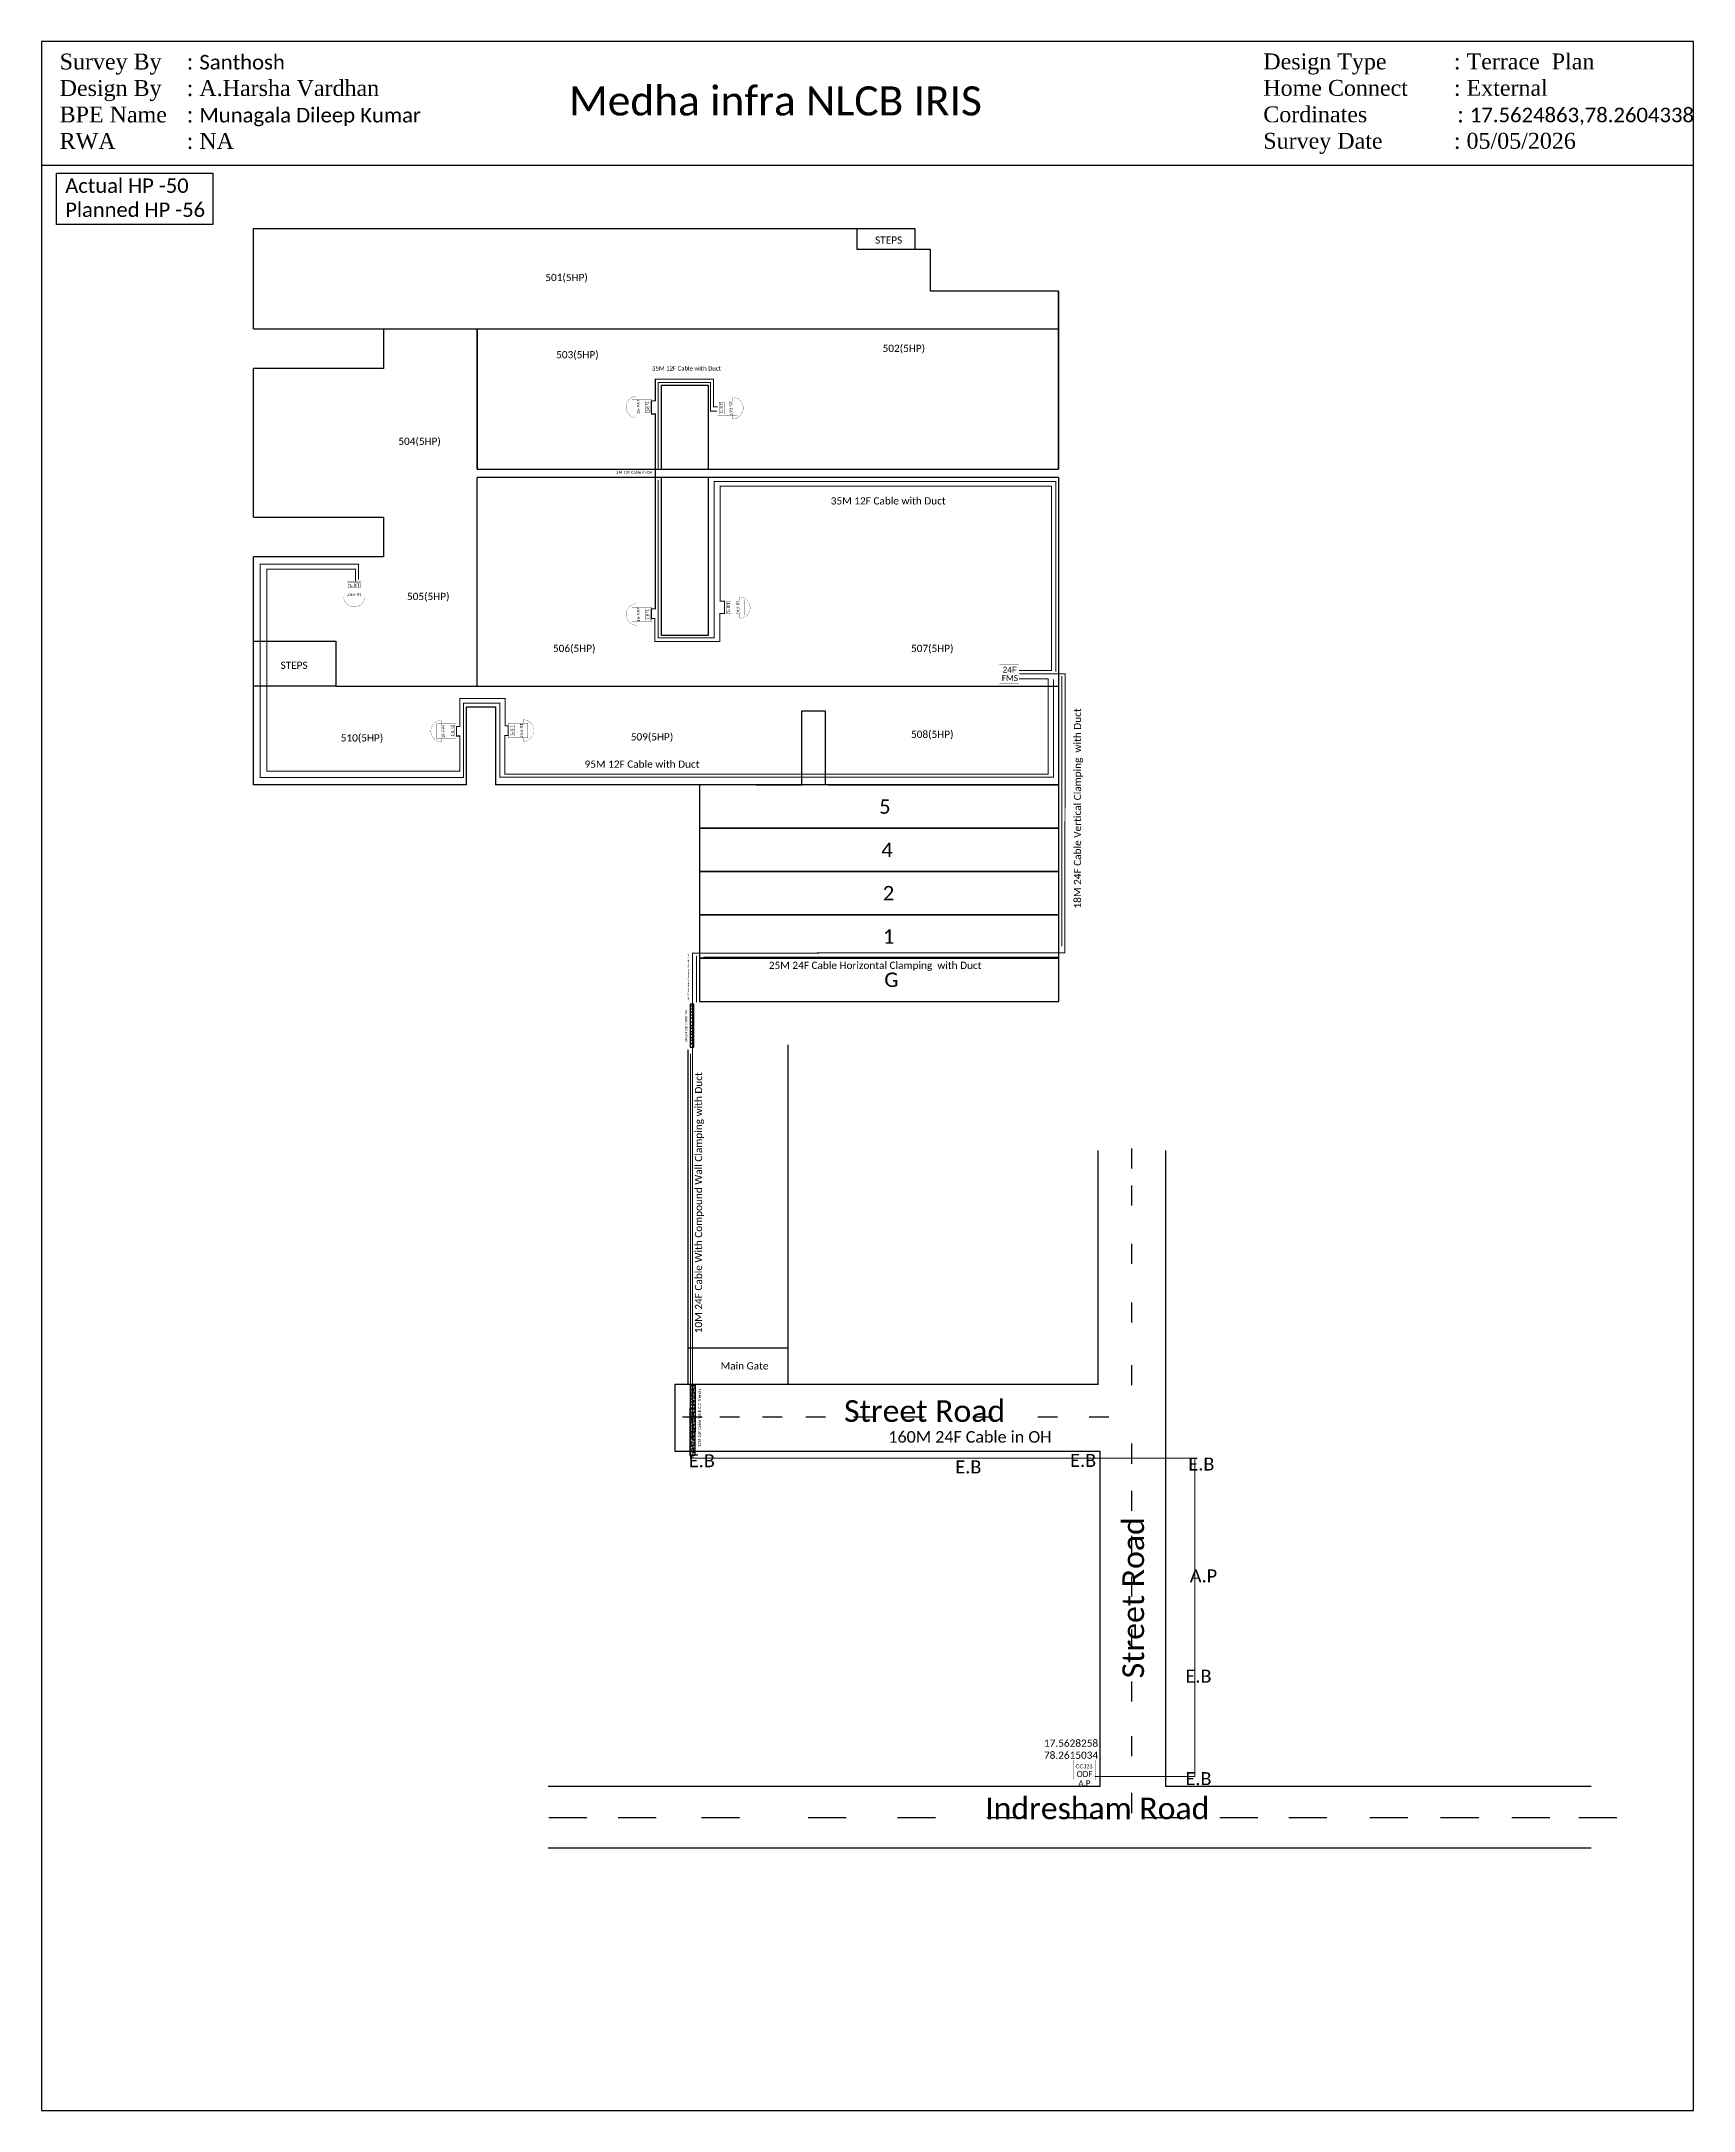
# Model space of a CAD drawing. Header units: inches. Extents: x -263 to 27067233, y -439 to 817078.
# Drawn here: x 1682 to 2826, y -439 to 994 of the extents above; entities outside this region: 1.
import ezdxf
from ezdxf.enums import TextEntityAlignment as Align

# ---------------------------------------------------------------- set-up
doc = ezdxf.new("R2010")
doc.units = ezdxf.units.IN
doc.header["$MEASUREMENT"] = 0
for name, color, linetype in [('12F Riser', 6, 'Continuous'), ('12F Universal', 20, 'Continuous'), ('24F Cable', 3, 'Continuous'), ('48F Cable', 1, 'Continuous'), ('6F Cable', 5, 'Continuous'), ('96F Cable', 4, 'Continuous')]:
    doc.layers.add(name, color=color, linetype=linetype)
for name, color, linetype, true_color in [('Closure', 18, 'Continuous', 0x000000), ('FAT', 182, 'Continuous', 0x2d28d7), ('FMS', 180, 'Continuous', 0x5110f4), ('ODF', 134, 'Continuous', 0x149f8f), ('Pole', 232, 'Continuous', 0xcf3065)]:
    doc.layers.add(name, color=color, linetype=linetype, true_color=true_color)
doc.styles.add('Legend', font='calibri.ttf')
doc.styles.get("Standard").update_dxf_attribs({"font": 'arial.ttf'})

# ---------------------------------------------------------------- blocks, each defined once
blk = doc.blocks.new('ODF')
at = {"layer": 'ODF', "const_width": 0.142}
blk.add_lwpolyline([(15.8, 14.2), (0, 14.2), (0, 0), (15.8, 0)], close=True, dxfattribs=at)
at = {"layer": 'ODF', "color": 94, "insert": (2.2, 6.2), "char_height": 4.257, "width": 11.528, "attachment_point": 1}
blk.add_mtext('\\pxqc;{\\fCalibri|b0|i0|c0|p34;\\C256;ODF}', dxfattribs=at)
at = {"layer": 'ODF'}
blk.add_attdef('QQQ', text='', height=4.26, dxfattribs=at).set_placement((7.6, 8.1), align=Align.CENTER)
blk = doc.blocks.new('FAT')
at = {"layer": 'FAT', "const_width": 0.2}
blk.add_lwpolyline([(15, 15.5), (18.5, 15.5, 0.956142), (-3.5, 15.5), (0, 15.5)], format="xyb", dxfattribs=at)
for points in [[(0, 0), (15, 0), (15, 20), (0, 20)], [(1.5, 6.5), (13.5, 6.5), (13.5, 1.5), (1.5, 1.5)]]:
    blk.add_lwpolyline(points, close=True, dxfattribs=at)
at = {"layer": 'FAT', "char_height": 3, "width": 12.476, "attachment_point": 1}
for s, insert in [('\\pxi0.38813,t1;1:8 *', (1, 5.4)), ('\\pxi0.38813,t1;-^IFAT ', (4, 15))]:
    blk.add_mtext(s, dxfattribs=dict(at, insert=insert))
at = {"layer": 'FAT'}
blk.add_attdef('32', (0.3, 12), '', height=3, dxfattribs=at)
blk.add_attdef('4', text='', height=3, dxfattribs=at).set_placement((11.8, 2.6), align=Align.CENTER)
blk = doc.blocks.new('FMS')
at = {"layer": 'FMS', "const_width": 0.2}
blk.add_lwpolyline([(20, 20), (0, 20), (0, 0), (20, 0)], close=True, dxfattribs=at)
at = {"layer": 'FMS', "color": 5, "insert": (2.4, 8.8), "char_height": 6, "width": 16.297, "attachment_point": 1}
blk.add_mtext('{\\fCalibri|b0|i0|c0|p34;\\C256;FMS}', dxfattribs=at)
at = {"layer": 'FMS'}
blk.add_attdef('48F', text='', height=6, dxfattribs=at).set_placement((10.6, 11.4), align=Align.CENTER)
blk = doc.blocks.new('CHAMBER')
at = {"layer": 'Closure'}
h = blk.add_hatch(dxfattribs=at)
h.set_pattern_fill('ANGLE', color=256, scale=10)
h.set_pattern_definition([(0, (0, 0), (0, 2.75), [2, -0.75]), (90, (0, 0), (-2.75, 2e-16), [2, -0.75])])
h.paths.add_polyline_path([(18.697092, 1.946125, 1), (-1.302908, 1.946125, 1)])
h.paths.add_polyline_path([(0.076162, -0.368972), (18.144836, -0.368972), (18.144836, 4.968988), (0.076162, 4.968988)], flags=24)
at = {"layer": 'Closure', "const_width": 0.05}
blk.add_lwpolyline([(0, 4.223709), (17.560644, 4.223709), (17.560644, 0), (0, 0)], close=True, dxfattribs=at)
at = {"layer": 'Closure'}
blk.add_circle((8.697092, 1.946125), 10, dxfattribs=at)
at = {"layer": 'Closure', "insert": (0.834544, 3.554514), "char_height": 2.5, "width": 12.1790806, "attachment_point": 1}
blk.add_mtext('{\\fTimes New Roman|b0|i0|c0|p18;\\C5;CLOSURE}', dxfattribs=at)

msp = doc.modelspace()

# ---------------------------------------------------------------- hatches: boundary and pattern name
h = msp.add_hatch()
h.set_pattern_fill('HEX', color=8, scale=9.574556, angle=-180)
h.set_pattern_definition([(180, (2230.0964, 348.5385), (-8e-16, -2.072952), [1.19682, -2.39364]), (300, (2230.0964, 348.5385), (1.79523, 1.036476), [1.19682, -2.39364]), (240, (2228.8996, 348.5385), (1.79523, -1.036476), [1.19682, -2.39364])])
h.paths.add_polyline_path([(2133.9, 316), (2133.9, 327.1), (2131.4, 327.1), (2131.4, 316)])
h = msp.add_hatch()
h.set_pattern_fill('HEX', color=8, scale=9.574556, angle=-180)
h.set_pattern_definition([(180, (2230.1534, 331.0883), (-8e-16, -2.072952), [1.19682, -2.39364]), (300, (2230.1534, 331.0883), (1.79523, 1.036476), [1.19682, -2.39364]), (240, (2228.9566, 331.0883), (1.79523, -1.036476), [1.19682, -2.39364])])
h.paths.add_polyline_path([(2134.7, 314.9), (2131.5, 314.9), (2131.5, 298.5), (2134.7, 298.5)])
at = {"layer": '24F Cable'}
h = msp.add_hatch(dxfattribs=at)
h.set_pattern_fill('AR-SAND', color=6, scale=0.830999)
h.set_pattern_definition([(37.5, (2082.2588, -339.8022), (-0.0523474, 1.601189), [0, -1.2631187, 0, -1.4126985, 0, -1.3503736]), (7.5, (2082.2588, -339.8022), (1.470683, 2.345201), [0, -0.6814193, 0, -1.138469, 0, -0.4362745]), (327.5, (2081.2366, -339.8022), (2.587849, 0.0047027), [0, -0.4154996, 0, -1.4957984, 0, -1.952848]), (317.5, (2081.2366, -339.8022), (2.498089, 0.729348), [0, -0.2077498, 0, -0.980579, 0, -1.121849])])
h.paths.add_polyline_path([(2134.8, 63.6), (2131.6, 63.6), (2131.6, 47.3), (2134.8, 47.3)])
h = msp.add_hatch(dxfattribs=at)
h.set_pattern_fill('AR-SAND', color=6, scale=0.830999)
h.set_pattern_definition([(37.5, (2082.2425, -356.1651), (-0.0523474, 1.601189), [0, -1.2631187, 0, -1.4126985, 0, -1.3503736]), (7.5, (2082.2425, -356.1651), (1.470683, 2.345201), [0, -0.6814193, 0, -1.138469, 0, -0.4362745]), (327.5, (2081.2203, -356.1651), (2.587849, 0.0047027), [0, -0.4154996, 0, -1.4957984, 0, -1.952848]), (317.5, (2081.2203, -356.1651), (2.498089, 0.729348), [0, -0.2077498, 0, -0.980579, 0, -1.121849])])
h.paths.add_polyline_path([(2134.8, 47.2), (2131.5, 47.2), (2131.5, 30.9), (2134.8, 30.9)])
h = msp.add_hatch(dxfattribs=at)
h.set_pattern_fill('AR-SAND', color=6, scale=0.830999)
h.set_pattern_definition([(37.5, (2082.1502, -372.44), (-0.0523474, 1.601189), [0, -1.2631187, 0, -1.4126985, 0, -1.3503736]), (7.5, (2082.1502, -372.44), (1.470683, 2.345201), [0, -0.6814193, 0, -1.138469, 0, -0.4362745]), (327.5, (2081.1281, -372.44), (2.587849, 0.0047027), [0, -0.4154996, 0, -1.4957984, 0, -1.952848]), (317.5, (2081.128, -372.44), (2.498089, 0.729348), [0, -0.2077498, 0, -0.980579, 0, -1.121849])])
h.paths.add_polyline_path([(2134.7, 31), (2131.5, 31), (2131.5, 14.6), (2134.7, 14.6)])

# ---------------------------------------------------------------- linework, layer by layer
for p, q in [((2033.5, -236.3), (2059.8, -236.3)), ((2081.6, -236.3), (2107.9, -236.3)), ((2139.3, -236.3), (2165.6, -236.3)), ((2213.2, -236.3), (2239.5, -236.3)), ((2275.1, -236.3), (2301.4, -236.3)), ((2336.9, -236.3), (2363.3, -236.3)), ((2389.7, -236.3), (2416.1, -236.3)), ((2445.6, -236.3), (2471.9, -236.3)), ((2498.2, -236.3), (2524.5, -236.3)), ((2546, -236.3), (2572.4, -236.3)), ((2602.3, -236.3), (2628.6, -236.3)), ((2651.2, -236.3), (2677.6, -236.3)), ((2700.5, -236.3), (2726.8, -236.3)), ((2746.9, -236.3), (2773.3, -236.3))]:
    msp.add_line(p, q)
for points in [[(1682.1, 994.3), (1682.1, -439.4), (2826.4, -439.4), (2826.4, 994.3)], [(2247, 864.6), (2287, 864.6), (2287, 850.1), (2247, 850.1)], [(2137.9, 449.1), (2386.7, 449.1), (2386.7, 479.1), (2137.9, 479.1)], [(2137.9, 419.1), (2386.7, 419.1), (2386.7, 449.1), (2137.9, 449.1)], [(2137.9, 389.1), (2386.7, 389.1), (2386.7, 419.1), (2137.9, 419.1)], [(2137.9, 359.1), (2386.7, 359.1), (2386.7, 389.1), (2137.9, 389.1)], [(2137.9, 329.1), (2386.7, 329.1), (2386.7, 359.1), (2137.9, 359.1)], [(2130, 89.1), (2199, 89.1), (2199, 63.6), (2130, 63.6)], [(2131.6, 63.6), (2134.8, 63.6), (2134.8, 47.3), (2131.6, 47.3)], [(2131.5, 47.2), (2134.8, 47.2), (2134.8, 30.9), (2131.5, 30.9)], [(2131.5, 31), (2134.7, 31), (2134.7, 14.6), (2131.5, 14.6)]]:
    msp.add_lwpolyline(points, close=True)
for points in [[(1682.1, 908.4), (2826.4, 908.4)], [(1829, 795.1), (1829, 864.6), (2247, 864.6)], [(2298, 850.1), (2247, 850.1), (2247, 864.6)], [(2386.5, 821.1), (2298, 821.1), (2298, 850.1)], [(2386.5, 697.9), (2386.5, 821.1), (2298, 821.1)], [(2386.5, 821.1), (2386.5, 697.9)], [(1829, 795.1), (1919, 795.1), (1919, 767.6), (1829, 767.6)], [(1919, 795.1), (2386.5, 795.1)], [(1984, 795.1), (1984, 697.9)], [(1984, 697.9), (1984, 795.1)], [(1829, 664.6), (1829, 767.6)], [(2111.5, 697.9), (2111.5, 756.1), (2144, 756.1), (2144, 697.9)], [(1984, 697.9), (2386.5, 697.9)], [(1984, 547.6), (1984, 692.1)], [(2386.5, 692), (1984, 692.1)], [(2144, 692.1), (2144, 582.6), (2111.5, 582.6), (2111.5, 692.1)], [(2386.5, 692), (2386.5, 479.1), (2227, 479.1)], [(1829, 664.6), (1919, 664.6), (1919, 637.1), (1829, 637.1)], [(1976.5, 479.1), (1829, 479.1), (1829, 637.1)], [(1829, 578.6), (1886, 578.6), (1886, 547.6), (1829, 547.6)], [(1886, 547.6), (2386.5, 547.6)], [(1976.5, 479.1), (1976.5, 533.1), (1996.5, 533.1), (1996.5, 479.1)], [(2208.7, 479.1), (2208.7, 530.4), (2225, 530.4), (2225, 479.1)], [(2177, 479.1), (1996.5, 479.1)], [(2177, 479.1), (2177, 479.1), (2177, 479.1), (2208.7, 479.1)], [(2208.7, 479.1), (2197, 479.1)], [(2227, 479.1), (2386.5, 479.1)], [(2133.9, 327.1), (2131.4, 327.1)], [(2131.4, 327.1), (2131.4, 297.4), (2133.9, 297.4), (2133.9, 327.1)], [(2130, 63.6), (2130, 295.6)], [(2199, 299.1), (2199, 63.6)], [(2414, 63.6), (2414, 225.9)], [(2437.1, 227.2), (2437.1, 213.3)], [(2755.5, -214.9), (2460.9, -214.9), (2460.9, 225.9)], [(2437.1, 201.5), (2437.1, 187.6)], [(2437.1, 161.2), (2437.1, 147.3)], [(2437.1, 120.6), (2437.1, 106.7)], [(2437.1, 77.1), (2437.1, 63.2)], [(2130, 63.6), (2120.9, 63.6)], [(2120.9, 63.6), (2120.9, 17.6)], [(2414, 63.6), (2199, 63.6)], [(2126.1, 41.4), (2139.7, 41.4)], [(2151.9, 41.4), (2165.5, 41.4)], [(2181.6, 41.4), (2195.2, 41.4)], [(2211.5, 41.4), (2225.2, 41.4)], [(2244.6, 41.4), (2258.2, 41.4)], [(2279.8, 41.4), (2293.4, 41.4)], [(2327.3, 41.4), (2340.9, 41.4)], [(2372.2, 41.4), (2385.8, 41.4)], [(2407.8, 41.4), (2421.4, 41.4)], [(2120.9, 17.6), (2415.5, 17.6)], [(2415.5, -214.9), (2415.5, 17.6)], [(2437.1, 22.7), (2437.1, 8.8)], [(2437.1, -9.9), (2437.1, -23.8)], [(2437.1, -41.1), (2437.1, -55)], [(2437.1, -69.4), (2437.1, -83.3)], [(2437.1, -105.8), (2437.1, -119.7)], [(2437.1, -142), (2437.1, -155.9)], [(2437.1, -180), (2437.1, -193.9)], [(2415.5, -214.9), (2033, -214.9)], [(2437.1, -219.3), (2437.1, -233.2)], [(2033, -257.4), (2755.5, -257.4)]]:
    msp.add_lwpolyline(points)
at = {"layer": '12F Universal'}
msp.add_lwpolyline([(1692.5, 902.9), (1800.9, 902.9), (1800.9, 867.5), (1692.5, 867.5)], close=True, dxfattribs=at)
at = {"layer": '12F Universal', "const_width": 0.71}
for points in [[(2359.3, 558.4), (2381.8, 558.4), (2381.8, 686.2), (2152.2, 686.2), (2152.2, 606.5), (2155.2, 606.5), (2155.2, 597.8), (2152, 597.8), (2152, 578.4), (2106.9, 578.4), (2106.9, 594.5), (2104.7, 594.5), (2104.7, 601.1), (2107.3, 601.1), (2107.3, 736.1), (2104.6, 736.1), (2104.6, 745.2), (2107.3, 745.2), (2107.3, 760.3), (2147.6, 760.3), (2147.6, 741), (2150.5, 741)], [(2359.3, 552.6), (2379.3, 552.6), (2379.3, 486.6), (2003.1, 486.6), (2003.1, 513.4), (2005.3, 513.4), (2005.3, 520.1), (2003.2, 520.1), (2003.2, 538.9), (1971.9, 538.9), (1971.9, 519.6), (1969.5, 519.6), (1969.5, 513), (1971.8, 513), (1971.8, 488.6), (1838.2, 488.6), (1838.2, 628.5), (1899.6, 628.5), (1899.6, 620.1)]]:
    msp.add_lwpolyline(points, dxfattribs=at)
at = {"layer": '24F Cable', "const_width": 0.679}
msp.add_lwpolyline([(2411.5, -207.9), (2481, -207.9), (2481, 12.6), (2133.2, 12.6), (2133, 63.6), (2133, 283.9), (2133, 362.5), (2220.1, 362.5), (2219.9, 362.7), (2390.9, 362.7), (2391.2, 556.1), (2359.4, 556.1)], dxfattribs=at)
at = {"layer": '6F Cable', "color": 217, "true_color": 0x93278f, "const_width": 0.679}
for points in [[(2109.3, 698.5), (2109.3, 758), (2145.6, 758), (2145.6, 738), (2150, 738)], [(2384.7, 557.5), (2384.7, 689.4), (2148.1, 689.4), (2148.1, 581), (2109.2, 581), (2109.2, 690.5)], [(2383, 552.2), (2383, 484.5), (1999.5, 484.5), (1999.5, 535.7), (1974.5, 535.7), (1974.5, 484.3), (1833.5, 484.3), (1833.5, 632), (1901.6, 632), (1901.6, 621.3)], [(2388.9, 554.6), (2388.9, 367.3)], [(2135.9, 328.4), (2135.9, 360.7)], [(2386.6, 359.8), (2140.6, 359.8)], [(2131.6, 292.9), (2131.6, 12.3)]]:
    msp.add_lwpolyline(points, dxfattribs=at)

# ---------------------------------------------------------------- block references
ref = msp.add_blockref('ODF', (2397, -210.1), dxfattribs=dict(xscale=0.957455568975565, yscale=0.957455568975565, zscale=0.957455568975565))
ref.add_attrib('QQQ', 'CCJ23', dxfattribs={"layer": 'ODF', "height": 2.76}).set_placement((2404.2, -202.3), align=Align.CENTER)
at = {"layer": '12F Universal', "xscale": 0.6793901846346139, "yscale": 0.6793901846346139, "zscale": 0.6793901846346139}
for p, rotation in [((2104.7, 735.9), 90), ((2150.5, 745.3), 270), ((1903.9, 620.1), 180), ((2104.7, 592.1), 90), ((2155.3, 607), 270), ((1969.5, 511.3), 90), ((2005.4, 521.9), 270)]:
    msp.add_blockref('FAT', p, dxfattribs=dict(at, rotation=rotation)).add_auto_attribs({'32': '16', '4': '1'})
at = {"layer": 'Closure', "xscale": 37143.81374208822, "yscale": 37143.81374208822, "zscale": 37143.81374208822}
msp.add_blockref('CHAMBER', (26372751.4, 373353.4), dxfattribs=at)
at = {"layer": 'Pole', "xscale": 0.6793901846346139, "yscale": 0.6793901846346139, "zscale": 0.6793901846346139}
msp.add_blockref('FMS', (2345.6, 549.2), dxfattribs=at).add_auto_attribs({'48F': '24F'})

# ---------------------------------------------------------------- texts
at = {"attachment_point": 1, "style": 'Legend'}
for s, insert, char_height in [('STEPS', (2259.5, 859.1), 5), ('STEPS', (1847.7, 564.5), 5), ('Main Gate', (2152.5, 79.1), 5), ('Street Road ', (2238, 52.8), 15), ('E.B', (2130.5, 15.4), 9), ('E.B', (2394.6, 15.6), 9), ('E.B', (2315.1, 11.1), 9), ('E.B', (2476.5, 13.1), 9), ('A.P', (2477.5, -64.4), 9), ('E.B', (2474.5, -133.9), 9), ('17.5628258\\P78.2615034', (2376.5, -182.3), 5), ('A.P', (2400.3, -210.5), 4), ('E.B', (2474.5, -204.9), 9), ('Indresham Road', (2335.7, -222.5), 15)]:
    msp.add_mtext(s, dxfattribs=dict(at, insert=insert, char_height=char_height))
at = {"insert": (2430.8, -139.9), "char_height": 15, "attachment_point": 1, "rotation": 90, "style": 'Legend'}
msp.add_mtext('Street Road ', dxfattribs=at)
at = {"style": 'Legend'}
for tag, p in [('5', (2266.3, 464.1)), ('4', (2267.8, 434.1)), ('2', (2268.8, 404.1)), ('1', (2268.9, 374.1)), ('G', (2270.8, 344.1))]:
    msp.add_attdef(tag, text='G', height=10, dxfattribs=at).set_placement(p, align=Align.MIDDLE_CENTER)
at = {"layer": '12F Riser', "char_height": 5, "attachment_point": 1, "style": 'Legend'}
for s, insert in [('501(5HP)', (2031.1, 833.2)), ('503(5HP)', (2038.6, 779.7))]:
    msp.add_mtext(s, dxfattribs=dict(at, insert=insert))
at = {"layer": '12F Universal', "insert": (2047.5, 963.1), "char_height": 22, "attachment_point": 1, "style": 'Legend'}
msp.add_mtext_dynamic_manual_height_columns('{\\H0.91667x;Medha infra NLCB IRIS} ', width=744.357, gutter_width=25, heights=[0], dxfattribs=at)
at = {"layer": '12F Universal', "insert": (1698.6, 899.3), "char_height": 10, "width": 99.623, "attachment_point": 1, "style": 'Legend'}
msp.add_mtext('Actual HP -50\\PPlanned HP -56', dxfattribs=at)
at = {"layer": '12F Universal', "attachment_point": 1, "style": 'Legend'}
for s, insert, char_height in [('502(5HP)', (2264.7, 784.1), 5), ('35M 12F Cable with Duct  ', (2105, 769.2), 3), ('2M 12F Cable in OH ', (2080.2, 696.7), 2), ('35M 12F Cable with Duct  ', (2228.8, 678.4), 5), ('95M 12F Cable with Duct  ', (2058.3, 496), 5)]:
    msp.add_mtext(s, dxfattribs=dict(at, insert=insert, char_height=char_height))
at = {"layer": '24F Cable', "attachment_point": 1, "rotation": 90, "style": 'Legend'}
for s, insert, char_height in [('18M 24F Cable Vertical Clamping  with Duct  ', (2397.2, 393.5), 5), ('4M 24F Cable Vertical Clamping to Pillar with Duct  ', (2129.7, 329.9), 1), ('3M 24F Cable With PVC  ', (2127.9, 301), 1.5), ('10M 24F Cable With Compound Wall Clamping with Duct ', (2134.7, 99.2), 5), ('12M 24F Cable With C.C Trench', (2136.9, 20.4), 2)]:
    msp.add_mtext(s, dxfattribs=dict(at, insert=insert, char_height=char_height))
at = {"layer": '24F Cable', "attachment_point": 1, "style": 'Legend'}
for s, insert, char_height in [('25M 24F Cable Horizontal Clamping  with Duct  ', (2185.9, 356.6), 5), ('160M 24F Cable in OH ', (2268.7, 31.4), 8)]:
    msp.add_mtext(s, dxfattribs=dict(at, insert=insert, char_height=char_height))
at = {"layer": '48F Cable', "insert": (2036.4, 576.2), "char_height": 5, "attachment_point": 1, "style": 'Legend'}
msp.add_mtext('506(5HP)', dxfattribs=at)
at = {"layer": '6F Cable', "char_height": 11, "attachment_point": 1}
for s, insert, width in [('{\\fTimes New Roman|b0|i0|c0|p18;Survey By^I: \\fCalibri|b0|i0|c0|p34;\\H0.91667x;Santhosh\\P\\fTimes New Roman|b0|i0|c0|p18;\\H1.09091x;Design By^I: A.Harsha Vardhan\\PBPE Name^I: \\fCalibri|b0|i0|c0|p34;\\H0.91667x;Munagala Dileep Kumar\\fTimes New Roman|b0|i0|c0|p18;\\H1.09091x;\\PRWA ^I^I: NA}', (1694.7, 985.8), 329.282), ('{\\fTimes New Roman|b0|i0|c0|p18;Design Type^I^I: Terrace  Plan\\P\\pxql;Home Connect^I: External \\PCordinates               : \\fCalibri|b0|i0|c0|p34;\\H0.91667x;17.5624863,78.2604338\\P\\fTimes New Roman|b0|i0|c0|p18;\\H1.09091x;Survey Date^I^I: 05/05/2026}', (2528.4, 985.9), 311.295)]:
    msp.add_mtext(s, dxfattribs=dict(at, insert=insert, width=width))
at = {"layer": '96F Cable', "char_height": 5, "attachment_point": 1, "style": 'Legend'}
for s, insert in [('504(5HP)', (1929.3, 719.7)), ('505(5HP)', (1935.3, 612.2)), ('507(5HP)', (2284.4, 576.2)), ('508(5HP)', (2284.4, 516.7))]:
    msp.add_mtext(s, dxfattribs=dict(at, insert=insert))
at = {"layer": 'Closure', "insert": (2090.3, 514.9), "char_height": 5, "attachment_point": 1, "style": 'Legend'}
msp.add_mtext('509(5HP)', dxfattribs=at)
at = {"layer": 'FMS', "insert": (1889.4, 514.2), "char_height": 5, "attachment_point": 1, "style": 'Legend'}
msp.add_mtext('510(5HP)', dxfattribs=at)

doc.saveas('drawing.dxf')
